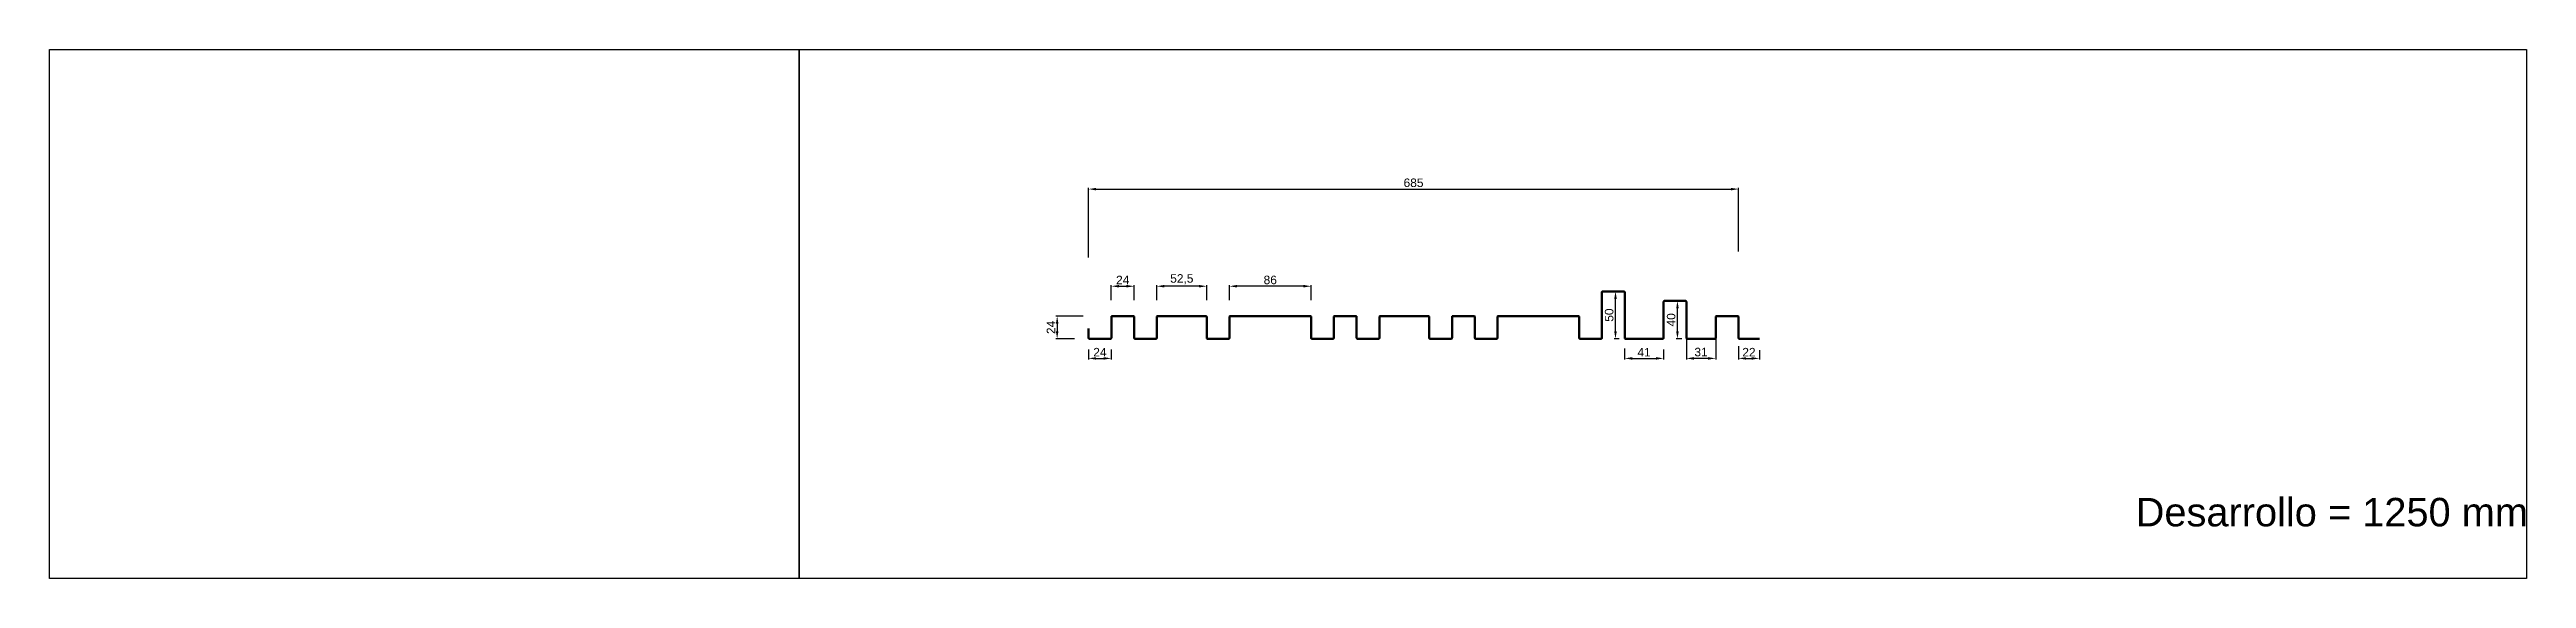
# Model space of a CAD drawing. Header units: millimetres. Extents: x 4334 to 41995838936, y 18500 to 30334.
# Drawn here: x 19188 to 21799, y 21093 to 21651 of the extents above; entities that cross this region are included whole.
import ezdxf

# ---------------------------------------------------------------- set-up
doc = ezdxf.new("R2010")
doc.units = ezdxf.units.MM
doc.layers.add('ANOTACIONES', color=7, linetype='Continuous', plot=False)
doc.layers.add('RECUADROS', color=253, linetype='Continuous')
doc.styles.get("Standard").update_dxf_attribs({"font": 'arial.ttf'})
doc.dimstyles.new('ISO-25', dxfattribs={"dimtxt": 9, "dimasz": 8, "dimexe": 1.25, "dimexo": 0.625, "dimgap": 2, "dimtad": 1, "dimdec": 1, "dimtxsty": 'Standard', "dimcen": 2.5, "dimadec": 0, "dimazin": 0, "dimtfac": 1, "dimtdec": 1, "dimtmove": 0, "dimatfit": 3, "dimfxl": 1, "dimarcsym": 0})

msp = doc.modelspace()

# ---------------------------------------------------------------- texts
at = {"layer": 'ANOTACIONES', "insert": (21386.96, 21178.04), "char_height": 30, "attachment_point": 1}
msp.add_mtext_dynamic_manual_height_columns('Desarrollo = 1250 mm', width=6765.1618, gutter_width=150, heights=[0], dxfattribs=at)

# ---------------------------------------------------------------- blocks, each defined once
blk = doc.blocks.new('*D527')
at = {"color": 0, "lineweight": -2, "transparency": 16777216}
for p, q in [((20283.4, 21431.5), (20283.4, 21504.7)), ((20291.4, 21503.5), (20960.4, 21503.5)), ((20968.4, 21437.7), (20968.4, 21504.7))]:
    blk.add_line(p, q, dxfattribs=at)
at = {"color": 0, "transparency": 16777216}
for points in [[(20291.4, 21504.8), (20291.4, 21502.1), (20283.4, 21503.5)], [(20960.4, 21504.8), (20960.4, 21502.1), (20968.4, 21503.5)]]:
    blk.add_solid(points, dxfattribs=at)
at = {"layer": 'Defpoints', "color": 0, "transparency": 16777216}
for p in [(20968.4, 21503.5), (20968.4, 21437), (20283.4, 21430.9)]:
    blk.add_point(p, dxfattribs=at)
at = {"color": 0, "transparency": 16777216, "insert": (20625.9, 21510.1), "char_height": 9, "attachment_point": 5}
blk.add_mtext('685', dxfattribs=at)
blk = doc.blocks.new('*D528')
at = {"color": 0, "lineweight": -2, "transparency": 16777216}
for p, q in [((20848.4, 21335.5), (20848.4, 21323.8)), ((20889.4, 21334.3), (20889.4, 21323.8)), ((20856.4, 21325.1), (20881.4, 21325.1))]:
    blk.add_line(p, q, dxfattribs=at)
at = {"color": 0, "transparency": 16777216}
for points in [[(20856.4, 21326.4), (20856.4, 21323.7), (20848.4, 21325.1)], [(20881.4, 21326.4), (20881.4, 21323.7), (20889.4, 21325.1)]]:
    blk.add_solid(points, dxfattribs=at)
at = {"layer": 'Defpoints', "color": 0, "transparency": 16777216}
for p in [(20848.4, 21336.1), (20889.4, 21334.9), (20889.4, 21325.1)]:
    blk.add_point(p, dxfattribs=at)
at = {"color": 0, "transparency": 16777216, "insert": (20868.9, 21331.6), "char_height": 9, "attachment_point": 5}
blk.add_mtext('41', dxfattribs=at)
blk = doc.blocks.new('*D529')
at = {"color": 0, "lineweight": -2, "transparency": 16777216}
for p, q in [((20846.8, 21395.7), (20837.5, 21395.7)), ((20838.7, 21353.7), (20838.7, 21387.7)), ((20842.5, 21345.7), (20837.5, 21345.7))]:
    blk.add_line(p, q, dxfattribs=at)
at = {"color": 0, "transparency": 16777216}
for points in [[(20837.4, 21387.7), (20840.1, 21387.7), (20838.7, 21395.7)], [(20837.4, 21353.7), (20840.1, 21353.7), (20838.7, 21345.7)]]:
    blk.add_solid(points, dxfattribs=at)
at = {"layer": 'Defpoints', "color": 0, "transparency": 16777216}
for p in [(20838.7, 21395.7), (20847.4, 21395.7), (20843.2, 21345.7)]:
    blk.add_point(p, dxfattribs=at)
at = {"color": 0, "transparency": 16777216, "insert": (20832.1, 21370.7), "char_height": 9, "attachment_point": 5, "rotation": 90}
blk.add_mtext('50', dxfattribs=at)
blk = doc.blocks.new('*D530')
at = {"color": 0, "lineweight": -2, "transparency": 16777216}
for p, q in [((20911.8, 21385.7), (20902.8, 21385.7)), ((20904, 21353.7), (20904, 21377.7)), ((20908.7, 21345.7), (20902.8, 21345.7))]:
    blk.add_line(p, q, dxfattribs=at)
at = {"color": 0, "transparency": 16777216}
for points in [[(20902.7, 21377.7), (20905.4, 21377.7), (20904, 21385.7)], [(20902.7, 21353.7), (20905.4, 21353.7), (20904, 21345.7)]]:
    blk.add_solid(points, dxfattribs=at)
at = {"layer": 'Defpoints', "color": 0, "transparency": 16777216}
for p in [(20904, 21385.7), (20912.4, 21385.7), (20909.3, 21345.7)]:
    blk.add_point(p, dxfattribs=at)
at = {"color": 0, "transparency": 16777216, "insert": (20897.4, 21365.7), "char_height": 9, "attachment_point": 5, "rotation": 90}
blk.add_mtext('40', dxfattribs=at)
blk = doc.blocks.new('*D531')
at = {"color": 0, "lineweight": -2, "transparency": 16777216}
for p, q in [((20968.4, 21337.8), (20968.4, 21323.8)), ((20990.4, 21333.8), (20990.4, 21323.8)), ((20976.4, 21325.1), (20982.4, 21325.1))]:
    blk.add_line(p, q, dxfattribs=at)
at = {"color": 0, "transparency": 16777216}
for points in [[(20976.4, 21326.4), (20976.4, 21323.7), (20968.4, 21325.1)], [(20982.4, 21326.4), (20982.4, 21323.7), (20990.4, 21325.1)]]:
    blk.add_solid(points, dxfattribs=at)
at = {"layer": 'Defpoints', "color": 0, "transparency": 16777216}
for p in [(20968.4, 21338.4), (20990.4, 21334.4), (20990.4, 21325.1)]:
    blk.add_point(p, dxfattribs=at)
at = {"color": 0, "transparency": 16777216, "insert": (20979.4, 21331.6), "char_height": 9, "attachment_point": 5}
blk.add_mtext('22', dxfattribs=at)
blk = doc.blocks.new('*D532')
at = {"color": 0, "lineweight": -2, "transparency": 16777216}
for p, q in [((20913.4, 21346.1), (20913.4, 21323.8)), ((20944.4, 21346.1), (20944.4, 21323.8)), ((20936.4, 21325.1), (20921.4, 21325.1))]:
    blk.add_line(p, q, dxfattribs=at)
at = {"color": 0, "transparency": 16777216}
for points in [[(20921.4, 21326.4), (20921.4, 21323.7), (20913.4, 21325.1)], [(20936.4, 21326.4), (20936.4, 21323.7), (20944.4, 21325.1)]]:
    blk.add_solid(points, dxfattribs=at)
at = {"layer": 'Defpoints', "color": 0, "transparency": 16777216}
for p in [(20913.4, 21346.7), (20944.4, 21346.7), (20913.4, 21325.1)]:
    blk.add_point(p, dxfattribs=at)
at = {"color": 0, "transparency": 16777216, "insert": (20928.9, 21331.7), "char_height": 9, "attachment_point": 5}
blk.add_mtext('31', dxfattribs=at)
blk = doc.blocks.new('*D533')
at = {"color": 0, "lineweight": -2, "transparency": 16777216}
for p, q in [((20277.8, 21369.7), (20249.1, 21369.7)), ((20250.3, 21361.7), (20250.3, 21353.7)), ((20268.6, 21345.7), (20249.1, 21345.7))]:
    blk.add_line(p, q, dxfattribs=at)
at = {"color": 0, "transparency": 16777216}
for points in [[(20249, 21361.7), (20251.7, 21361.7), (20250.3, 21369.7)], [(20249, 21353.7), (20251.7, 21353.7), (20250.3, 21345.7)]]:
    blk.add_solid(points, dxfattribs=at)
at = {"layer": 'Defpoints', "color": 0, "transparency": 16777216}
for p in [(20278.4, 21369.7), (20250.3, 21345.7), (20269.2, 21345.7)]:
    blk.add_point(p, dxfattribs=at)
at = {"color": 0, "transparency": 16777216, "insert": (20243.8, 21357.7), "char_height": 9, "attachment_point": 5, "rotation": 90}
blk.add_mtext('24', dxfattribs=at)
blk = doc.blocks.new('*D534')
at = {"color": 0, "lineweight": -2, "transparency": 16777216}
for p, q in [((20283.4, 21334.3), (20283.4, 21323.8)), ((20307.4, 21334.3), (20307.4, 21323.8)), ((20291.4, 21325.1), (20299.4, 21325.1))]:
    blk.add_line(p, q, dxfattribs=at)
at = {"color": 0, "transparency": 16777216}
for points in [[(20291.4, 21326.4), (20291.4, 21323.7), (20283.4, 21325.1)], [(20299.4, 21326.4), (20299.4, 21323.7), (20307.4, 21325.1)]]:
    blk.add_solid(points, dxfattribs=at)
at = {"layer": 'Defpoints', "color": 0, "transparency": 16777216}
for p in [(20283.4, 21334.9), (20307.4, 21334.9), (20307.4, 21325.1)]:
    blk.add_point(p, dxfattribs=at)
at = {"color": 0, "transparency": 16777216, "insert": (20295.4, 21331.6), "char_height": 9, "attachment_point": 5}
blk.add_mtext('24', dxfattribs=at)
blk = doc.blocks.new('*D535')
at = {"color": 0, "lineweight": -2, "transparency": 16777216}
for p, q in [((20307.4, 21386.5), (20307.4, 21402.4)), ((20315.4, 21401.1), (20323.4, 21401.1)), ((20331.4, 21386.5), (20331.4, 21402.4))]:
    blk.add_line(p, q, dxfattribs=at)
at = {"color": 0, "transparency": 16777216}
for points in [[(20315.4, 21402.5), (20315.4, 21399.8), (20307.4, 21401.1)], [(20323.4, 21402.5), (20323.4, 21399.8), (20331.4, 21401.1)]]:
    blk.add_solid(points, dxfattribs=at)
at = {"layer": 'Defpoints', "color": 0, "transparency": 16777216}
for p in [(20307.4, 21385.9), (20331.4, 21401.1), (20331.4, 21385.9)]:
    blk.add_point(p, dxfattribs=at)
at = {"color": 0, "transparency": 16777216, "insert": (20319.4, 21407.7), "char_height": 9, "attachment_point": 5}
blk.add_mtext('24', dxfattribs=at)
blk = doc.blocks.new('*D536')
at = {"color": 0, "lineweight": -2, "transparency": 16777216}
for p, q in [((20355.4, 21386.5), (20355.4, 21402.4)), ((20399.9, 21401.1), (20363.4, 21401.1)), ((20407.9, 21386.5), (20407.9, 21402.4))]:
    blk.add_line(p, q, dxfattribs=at)
at = {"color": 0, "transparency": 16777216}
for points in [[(20363.4, 21402.5), (20363.4, 21399.8), (20355.4, 21401.1)], [(20399.9, 21402.5), (20399.9, 21399.8), (20407.9, 21401.1)]]:
    blk.add_solid(points, dxfattribs=at)
at = {"layer": 'Defpoints', "color": 0, "transparency": 16777216}
for p in [(20355.4, 21401.1), (20355.4, 21385.9), (20407.9, 21385.9)]:
    blk.add_point(p, dxfattribs=at)
at = {"color": 0, "transparency": 16777216, "insert": (20381.7, 21408.5), "char_height": 9, "attachment_point": 5}
blk.add_mtext('52,5', dxfattribs=at)
blk = doc.blocks.new('*D537')
at = {"color": 0, "lineweight": -2, "transparency": 16777216}
for p, q in [((20431.9, 21386.5), (20431.9, 21402.4)), ((20509.9, 21401.1), (20439.9, 21401.1)), ((20517.9, 21386.5), (20517.9, 21402.4))]:
    blk.add_line(p, q, dxfattribs=at)
at = {"color": 0, "transparency": 16777216}
for points in [[(20439.9, 21402.5), (20439.9, 21399.8), (20431.9, 21401.1)], [(20509.9, 21402.5), (20509.9, 21399.8), (20517.9, 21401.1)]]:
    blk.add_solid(points, dxfattribs=at)
at = {"layer": 'Defpoints', "color": 0, "transparency": 16777216}
for p in [(20431.9, 21401.1), (20431.9, 21385.9), (20517.9, 21385.9)]:
    blk.add_point(p, dxfattribs=at)
at = {"color": 0, "transparency": 16777216, "insert": (20474.9, 21407.7), "char_height": 9, "attachment_point": 5}
blk.add_mtext('86', dxfattribs=at)

# ---------------------------------------------------------------- dimensions: what is measured, and where the dimension line sits
for base, p1, p2, picture, middle in [((20968.44, 21503.48), (20283.44, 21430.88), (20968.44, 21437.03), '*D527', (20625.94, 21510.08)), ((20331.44, 21401.13), (20307.44, 21385.85), (20331.44, 21385.85), '*D535', (20319.44, 21407.65)), ((20355.44, 21401.13), (20407.94, 21385.85), (20355.44, 21385.85), '*D536', (20381.69, 21408.54)), ((20431.94, 21401.13), (20517.94, 21385.85), (20431.94, 21385.85), '*D537', (20474.94, 21407.73)), ((20307.44, 21325.06), (20283.44, 21334.94), (20307.44, 21334.94), '*D534', (20295.44, 21331.58)), ((20913.44, 21325.06), (20944.44, 21346.7), (20913.44, 21346.7), '*D532', (20928.94, 21331.66)), ((20990.44, 21325.06), (20968.44, 21338.44), (20990.44, 21334.44), '*D531', (20979.44, 21331.58))]:
    dim = msp.add_linear_dim(base=base, p1=p1, p2=p2, dimstyle='ISO-25')
    dim.commit()
    dim.dimension.update_dxf_attribs({"geometry": picture, "text_midpoint": middle})
for base, p1, p2, picture, middle in [((20838.74, 21395.7), (20843.16, 21345.7), (20847.44, 21395.7), '*D529', (20832.15, 21370.7)), ((20904.03, 21385.7), (20909.32, 21345.7), (20912.44, 21385.7), '*D530', (20897.43, 21365.7)), ((20250.33, 21345.7), (20278.45, 21369.7), (20269.19, 21345.7), '*D533', (20243.81, 21357.7))]:
    dim = msp.add_linear_dim(base=base, p1=p1, p2=p2, angle=90, dimstyle='ISO-25')
    dim.commit()
    dim.dimension.update_dxf_attribs({"geometry": picture, "text_midpoint": middle})
dim = msp.add_linear_dim(base=(20889.44, 21325.06), p1=(20848.44, 21336.1), p2=(20889.44, 21334.94), dimstyle='ISO-25')
dim.commit()
dim.dimension.update_dxf_attribs({"geometry": '*D528', "text_midpoint": (20868.94, 21325.06), "dimtype": 160})

# ---------------------------------------------------------------- linework, layer by layer
at = {"color": 1, "lineweight": 50}
msp.add_lwpolyline([(20283.44, 21356.4), (20283.44, 21346.7, 0.4142136), (20284.44, 21345.7), (20306.44, 21345.7, 0.4142136), (20307.44, 21346.7), (20307.44, 21368.7, -0.4142136), (20308.44, 21369.7), (20330.44, 21369.7, -0.4142136), (20331.44, 21368.7), (20331.44, 21346.7, 0.4142136), (20332.44, 21345.7), (20354.44, 21345.7, 0.4142136), (20355.44, 21346.7), (20355.44, 21368.7, -0.4142136), (20356.44, 21369.7), (20406.94, 21369.7, -0.4142136), (20407.94, 21368.7), (20407.94, 21346.7, 0.4142136), (20408.94, 21345.7), (20430.94, 21345.7, 0.4142136), (20431.94, 21346.7), (20431.94, 21368.7, -0.4142136), (20432.94, 21369.7), (20516.94, 21369.7, -0.4142136), (20517.94, 21368.7), (20517.94, 21346.7, 0.4142136), (20518.94, 21345.7), (20540.94, 21345.7, 0.4142136), (20541.94, 21346.7), (20541.94, 21368.7, -0.4142136), (20542.94, 21369.7), (20564.94, 21369.7, -0.4142136), (20565.94, 21368.7), (20565.94, 21346.7, 0.4142136), (20566.94, 21345.7), (20588.94, 21345.7, 0.4142136), (20589.94, 21346.7), (20589.94, 21368.7, -0.4142136), (20590.94, 21369.7), (20641.44, 21369.7, -0.4142136), (20642.44, 21368.7), (20642.44, 21346.7, 0.4142136), (20643.44, 21345.7), (20665.44, 21345.7, 0.4142136), (20666.44, 21346.7), (20666.44, 21368.7, -0.4142136), (20667.44, 21369.7), (20689.44, 21369.7, -0.4142136), (20690.44, 21368.7), (20690.44, 21346.7, 0.4142136), (20691.44, 21345.7), (20713.44, 21345.7, 0.4142136), (20714.44, 21346.7), (20714.44, 21368.7, -0.4142136), (20715.44, 21369.7), (20799.44, 21369.7, -0.4142136), (20800.44, 21368.7), (20800.44, 21346.7, 0.4142136), (20801.44, 21345.7), (20823.44, 21345.7, 0.4142136), (20824.44, 21346.7), (20824.44, 21394.7, -0.4142136), (20825.44, 21395.7), (20847.44, 21395.7, -0.4142136), (20848.44, 21394.7), (20848.44, 21346.7, 0.4142136), (20849.44, 21345.7), (20888.44, 21345.7, 0.4142136), (20889.44, 21346.7), (20889.44, 21384.7, -0.4142136), (20890.44, 21385.7), (20912.44, 21385.7, -0.4142136), (20913.44, 21384.7), (20913.44, 21346.7, 0.4142136), (20914.44, 21345.7), (20943.44, 21345.7, 0.4142136), (20944.44, 21346.7), (20944.44, 21368.7, -0.4142136), (20945.44, 21369.7), (20967.44, 21369.7, -0.4142136), (20968.44, 21368.7), (20968.44, 21346.7, 0.4142136), (20969.44, 21345.7), (20990.44, 21345.7)], format="xyb", dxfattribs=at)
at = {"layer": 'RECUADROS', "color": 0, "lineweight": 30}
for points in [[(19188.41, 21650.58), (19978.53, 21650.58), (19978.53, 21093.13), (19188.41, 21093.13)], [(19978.53, 21650.58), (21798.79, 21650.58), (21798.79, 21093.13), (19978.53, 21093.13)]]:
    msp.add_lwpolyline(points, close=True, dxfattribs=at)

msp.set_redraw_order([(e.dxf.handle, doc.entitydb.next_handle()) for e in msp.query("TEXT MTEXT ATTDEF DIMENSION ARC_DIMENSION")])  # texts and dimensions are drawn at this point

doc.saveas('drawing.dxf')
